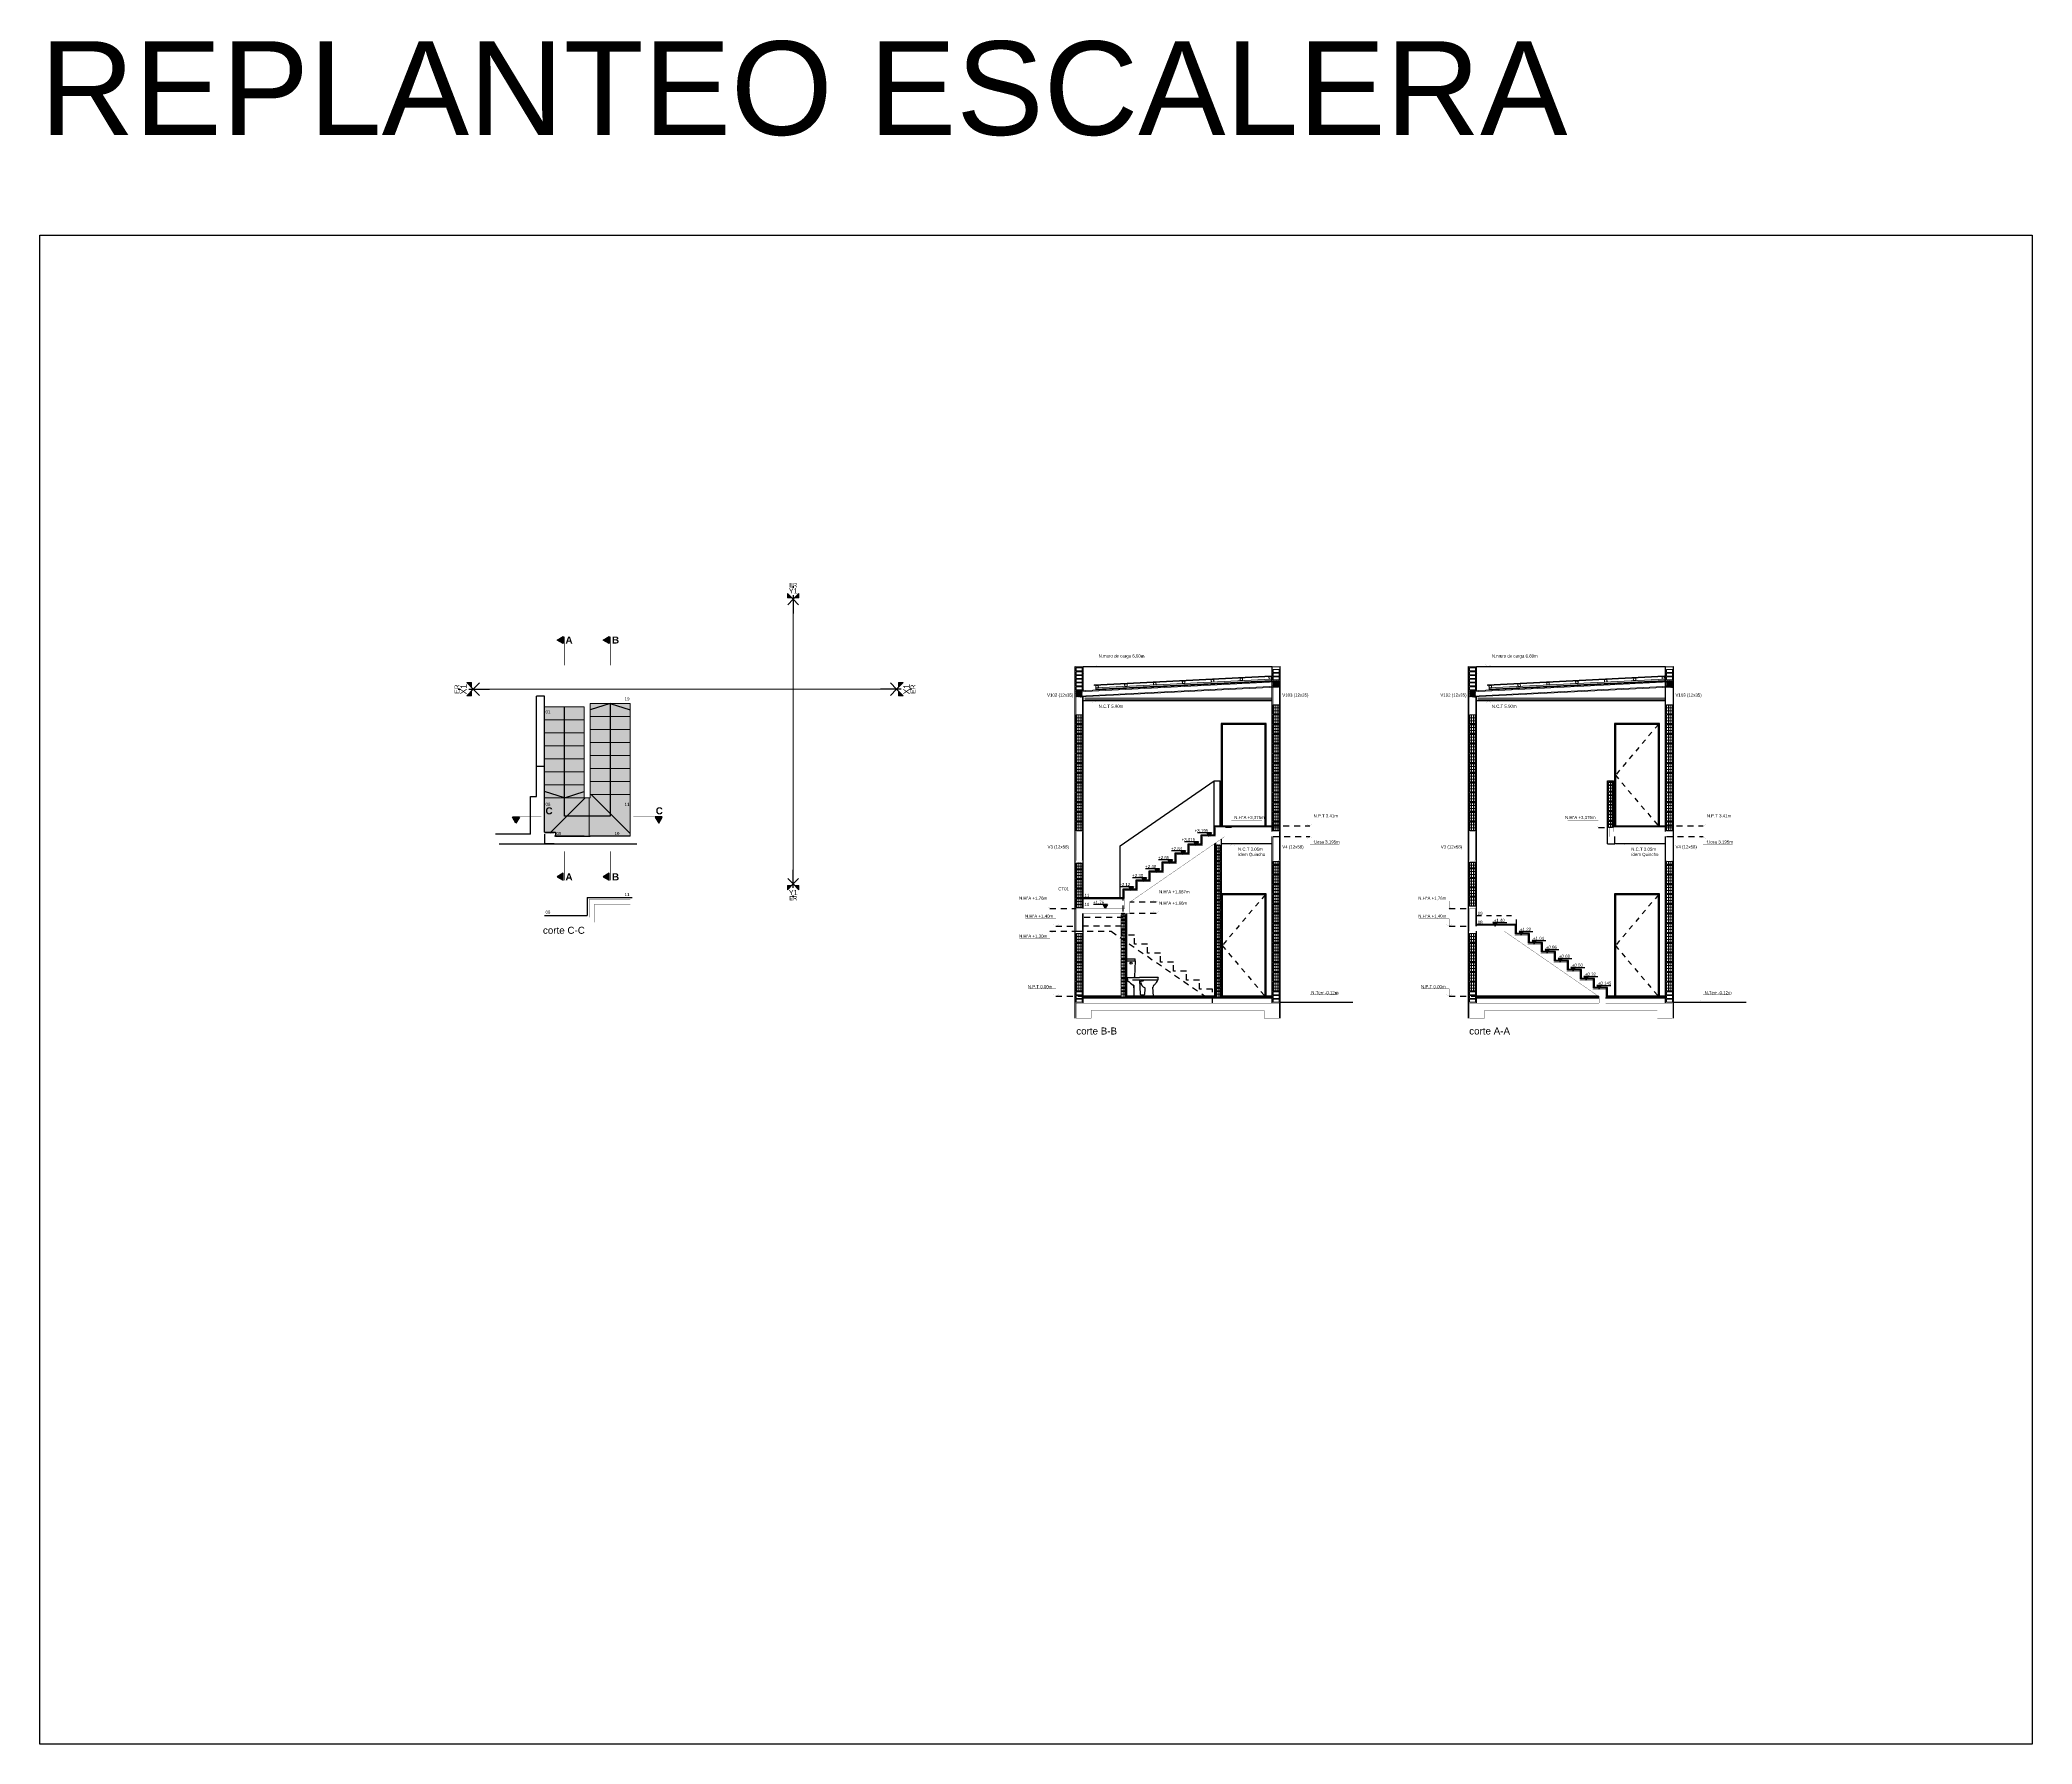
# Model space of a CAD drawing. Header units: millimetres. Extents: x 11902 to 12193, y 9935 to 10135.
# Drawn here: x 11902.22 to 11942.09, y 10011.7 to 10045.81 of the extents above; entities that cross this region are included whole.
import ezdxf
from ezdxf.enums import TextEntityAlignment as Align

# ---------------------------------------------------------------- set-up
doc = ezdxf.new("R2010")
doc.units = ezdxf.units.MM
for name, pattern in [('ACAD_ISO02W100', [15, 12, -3]), ('CENTRO2', [28.575, 19.05, -3.175, 3.175, -3.175]), ('HIDDEN', [0.375, 0.25, -0.125])]:
    doc.linetypes.add(name, pattern=pattern)
for name, color, linetype in [('0-HATCH', 7, 'Continuous'), ('01-MUROS', 7, 'Continuous'), ('02-CARPINTERÍAS', 62, 'Continuous'), ('03-PROYECCIONES', 14, 'Continuous'), ('Estructura metalica', 155, 'Continuous')]:
    doc.layers.add(name, color=color, linetype=linetype)
for name, color, linetype, lineweight in [('001-EJES REPLANTEO', 20, 'Continuous', 18), ('002-MUROS VISTA', 250, 'Continuous', 15), ('06-SOLADOS', 252, 'Continuous', 25), ('Construccion Seca', 146, 'Continuous', 13)]:
    doc.layers.add(name, color=color, linetype=linetype, lineweight=lineweight)
doc.styles.get("Standard").update_dxf_attribs({"font": 'arial.ttf'})
pattern_1 = [(45, (65.019423, 90.80541), (-0.007071067812, 0.007071067812), [])]
pattern_2 = [(45, (72.887161, 90.80541), (-0.007071067812, 0.007071067812), [])]

# ---------------------------------------------------------------- blocks, each defined once
blk = doc.blocks.new('lad 08x18x33')
for p in [(-0.039, -0.06), (-0.001, -0.06)]:
    blk.add_point(p)
at = {"layer": '002-MUROS VISTA', "color": 250, "lineweight": 5, "true_color": 0x454545}
for p, q in [((-0.075, -0.06), (0.035, -0.06)), ((-0.075, -0.12), (0.035, -0.12)), ((-0.039, -0.175), (-0.039, -0.005)), ((-0.001, -0.175), (-0.001, -0.005))]:
    blk.add_line(p, q, dxfattribs=at)
for points in [[(-0.08, -0.18), (0.04, -0.18), (0.04, 0), (-0.08, 0)], [(-0.075, -0.175), (0.035, -0.175), (0.035, -0.005), (-0.075, -0.005)]]:
    blk.add_lwpolyline(points, close=True, dxfattribs=at)
blk = doc.blocks.new('Eje Replanteo')
h = blk.add_hatch(color=256)
h.paths.add_polyline_path([(0.229, 0.793), (0.06, 0.624), (0.229, 0.624)])
h.paths.add_polyline_path([(-0.229, 0.793), (-0.229, 0.624), (-0.06, 0.624)])
for points in [[(0.217, 0.348), (0, 0.564), (-0.229, 0.793), (-0.229, 0.624), (-0.06, 0.624)], [(-0.217, 0.348), (0, 0.564), (0.229, 0.793), (0.229, 0.624), (0.06, 0.624)]]:
    blk.add_lwpolyline(points)
at = {"linetype": 'CENTRO2', "lineweight": 30}
for points in [[(0, 1.094), (0, 1.025)], [(0, 0.725), (0, 0)]]:
    blk.add_lwpolyline(points, dxfattribs=at)
at = {"color": 1}
blk.add_attdef('EJE', text='', height=0.21, dxfattribs=at).set_placement((0, 0.905), align=Align.MIDDLE_CENTER)
at = {"width": 0.85}
blk.add_attdef('ER', text='', height=0.17, dxfattribs=at).set_placement((0, 1.133), align=Align.MIDDLE_CENTER)
blk = doc.blocks.new('lad 08')
for p in [(-0.039, -0.06), (-0.001, -0.06)]:
    blk.add_point(p)
at = {"layer": '002-MUROS VISTA', "color": 250, "lineweight": 5, "true_color": 0x454545}
for p, q in [((-0.055, -0.06), (0.015, -0.06)), ((-0.055, -0.12), (0.015, -0.12)), ((-0.02, -0.175), (-0.02, -0.005))]:
    blk.add_line(p, q, dxfattribs=at)
for points in [[(-0.06, -0.18), (0.02, -0.18), (0.02, 0), (-0.06, 0)], [(-0.055, -0.175), (0.015, -0.175), (0.015, -0.005), (-0.055, -0.005)]]:
    blk.add_lwpolyline(points, close=True, dxfattribs=at)
blk = doc.blocks.new('A$C247D0ED3')
for p, q in [((0, 0.71), (0, 0.748)), ((0, 0.71), (0, 0.376)), ((0, 0.71), (0.01, 0.71)), ((0.001, 0.749), (0.164, 0.749)), ((0.01, 0.71), (0.165, 0.71)), ((0.175, 0.71), (0.16, 0.389)), ((0.165, 0.71), (0.175, 0.71)), ((0.175, 0.71), (0.174, 0.739)), ((0.001, 0.375), (0.053, 0.375)), ((0.015, 0.371), (0.017, 0.333)), ((0.019, 0.375), (0.26, 0.375)), ((0.053, 0.375), (0.116, 0.375)), ((0.116, 0.375), (0.147, 0.375)), ((0.15, 0.378), (0.15, 0.378)), ((0.15, 0.005), (0.155, 0.183)), ((0.632, 0.375), (0.259, 0.375)), ((0.26, 0.32), (0.274, 0.044)), ((0.296, 0.303), (0.332, 0.311)), ((0.366, 0.044), (0.375, 0.145)), ((0.54, 0.005), (0.527, 0.18)), ((0.603, 0.375), (0.632, 0.375))]:
    blk.add_line(p, q)
at = {"linetype": 'Continuous'}
for p, q in [((0.628, 0.325), (0.119, 0.325)), ((0.289, 0.03), (0.351, 0.03)), ((0.155, 0), (0.535, 0))]:
    blk.add_line(p, q, dxfattribs=at)
blk.add_circle((0.09, 0.665), 0.02)
for centre, radius, start, end in [((0.001, 0.748), 0.001, 90, 180), ((0.164, 0.739), 0.01, 1.7993, 90), ((0.001, 0.376), 0.001, 180, 270), ((0.019, 0.371), 0.004, 90, 183.3003), ((0.047, 0.334), 0.03, 183.3003, 227.0437), ((0.547, 0.837), 0.739, 225.2479, 235.8881), ((0.105, 0.184), 0.05, 358.5292, 55.8881), ((0.206, 0.196), 0.0706, 160.3709, 173.5063), ((0.187, 0.199), 0.0508, 174.7663, 229.8364), ((0.147, 0.378), 0.003, 270, 343.437), ((0.162, 0.374), 0.0123, 109.7427, 163.437), ((0.155, 0.005), 0.005, 178.5292, 270), ((0.156, 0.389), 0.004, 289.7427, 357.3974), ((0.289, 0.045), 0.015, 183.0053, 270), ((0.3, 0.284), 0.02, 101.4063, 189.062), ((0.423, 0.303), 0.144, 189.062, 243.5748), ((0.33, 0.318), 0.00739, 289.6786, 90), ((0.351, 0.045), 0.015, 270, 354.6669), ((0.345, 0.148), 0.03, 354.6669, 63.5748), ((0.573, 0.183), 0.046, 131.2869, 184), ((0.535, 0.005), 0.005, 270, 4), ((0.141, 0.676), 0.61, 311.2869, 316.3291), ((0.384, 0.44), 0.27, 316.8518, 327.5968), ((0.459, 0.392), 0.181, 327.5829, 341.6017), ((0.632, 0.368), 0.007, 352.0317, 90), ((0.428, 0.396), 0.213, 343.1846, 352.0317)]:
    blk.add_arc(centre, radius, start, end)

msp = doc.modelspace()

# ---------------------------------------------------------------- hatches: boundary and pattern name
at = {"transparency": 33554687}
h = msp.add_hatch(color=256, dxfattribs=at)
h.dxf.hatch_style = 1
h.paths.add_polyline_path([(11912.5748, 10033.7967), (11912.6963, 10033.8669), (11912.6963, 10033.7265)])
h = msp.add_hatch(color=256, dxfattribs=at)
h.dxf.hatch_style = 1
h.paths.add_polyline_path([(11913.4948, 10033.7967), (11913.6163, 10033.8669), (11913.6163, 10033.7265)])
at = {"true_color": 0x43c931}
h = msp.add_hatch(dxfattribs=at)
h.set_pattern_fill('_USER', color=82, scale=0.01, angle=45, pattern_type=0)
h.set_pattern_definition(pattern_1)
h.paths.add_polyline_path([(11926.8988, 10032.8533), (11927.0188, 10032.8533), (11927.0188, 10032.9833), (11926.8988, 10032.9833)])
h = msp.add_hatch(dxfattribs=at)
h.set_pattern_fill('_USER', color=82, scale=0.01, angle=45, pattern_type=0)
h.set_pattern_definition(pattern_2)
h.paths.add_polyline_path([(11934.7665, 10032.8533), (11934.8865, 10032.8533), (11934.8865, 10032.9833), (11934.7665, 10032.9833)])
at = {"true_color": 0xe0e0e0}
h = msp.add_hatch(color=254, dxfattribs=at)
h.dxf.hatch_style = 1
h.paths.add_polyline_path([(11913.1166, 10032.4594), (11912.3166, 10032.4594), (11912.3166, 10029.9544), (11912.5366, 10029.9544), (11912.5366, 10029.8744), (11914.0327, 10029.8744), (11914.0327, 10032.5294), (11913.2366, 10032.5294), (11913.2366, 10030.6394), (11913.1166, 10030.6394)])
at = {"true_color": 0x43c931}
h = msp.add_hatch(dxfattribs=at)
h.set_pattern_fill('_USER', color=82, scale=0.01, angle=45, pattern_type=0)
h.set_pattern_definition(pattern_1)
h.paths.add_polyline_path([(11922.9588, 10032.6583), (11923.0788, 10032.6583), (11923.0788, 10032.7883), (11922.9588, 10032.7883)])
h = msp.add_hatch(dxfattribs=at)
h.set_pattern_fill('_USER', color=82, scale=0.01, angle=45, pattern_type=0)
h.set_pattern_definition(pattern_2)
h.paths.add_polyline_path([(11930.8265, 10032.6583), (11930.9465, 10032.6583), (11930.9465, 10032.7883), (11930.8265, 10032.7883)])
at = {"transparency": 33554687}
h = msp.add_hatch(color=256, dxfattribs=at)
h.dxf.hatch_style = 1
h.paths.add_polyline_path([(11911.7474, 10030.1327), (11911.6772, 10030.2542), (11911.8176, 10030.2542)])
h = msp.add_hatch(color=256, dxfattribs=at)
h.dxf.hatch_style = 1
h.paths.add_polyline_path([(11914.6057, 10030.1327), (11914.6759, 10030.2542), (11914.5355, 10030.2542)])
h = msp.add_hatch(color=6)
h.dxf.hatch_style = 1
h.paths.add_polyline_path([(11925.3638, 10029.6844), (11925.3208, 10029.7588), (11925.4068, 10029.7588)])
h = msp.add_hatch(color=6)
h.dxf.hatch_style = 1
h.paths.add_polyline_path([(11925.6238, 10029.8639), (11925.5808, 10029.9383), (11925.6668, 10029.9383)])
h = msp.add_hatch(color=6)
h.dxf.hatch_style = 1
h.paths.add_polyline_path([(11924.8438, 10029.3255), (11924.8008, 10029.3999), (11924.8868, 10029.3999)])
h = msp.add_hatch(color=6)
h.dxf.hatch_style = 1
h.paths.add_polyline_path([(11925.1038, 10029.5049), (11925.0608, 10029.5794), (11925.1468, 10029.5794)])
h = msp.add_hatch(color=256, dxfattribs=at)
h.dxf.hatch_style = 1
h.paths.add_polyline_path([(11912.5748, 10029.0599), (11912.6963, 10028.9897), (11912.6963, 10029.1301)])
h = msp.add_hatch(color=256, dxfattribs=at)
h.dxf.hatch_style = 1
h.paths.add_polyline_path([(11913.4948, 10029.0599), (11913.6163, 10028.9897), (11913.6163, 10029.1301)])
h = msp.add_hatch(color=6)
h.dxf.hatch_style = 1
h.paths.add_polyline_path([(11924.0638, 10028.787), (11924.0208, 10028.8615), (11924.1068, 10028.8615)])
h = msp.add_hatch(color=6)
h.dxf.hatch_style = 1
h.paths.add_polyline_path([(11924.3238, 10028.9665), (11924.2808, 10029.0409), (11924.3668, 10029.0409)])
h = msp.add_hatch(color=6)
h.dxf.hatch_style = 1
h.paths.add_polyline_path([(11924.5838, 10029.146), (11924.5408, 10029.2204), (11924.6268, 10029.2204)])
h = msp.add_hatch(color=6)
h.dxf.hatch_style = 1
h.paths.add_polyline_path([(11923.5392, 10028.4303), (11923.4962, 10028.5047), (11923.5822, 10028.5047)])
h = msp.add_hatch(color=6)
h.dxf.hatch_style = 1
h.paths.add_polyline_path([(11931.339, 10028.0692), (11931.382, 10028.1436), (11931.2961, 10028.1436)])
h = msp.add_hatch(color=6)
h.dxf.hatch_style = 1
h.paths.add_polyline_path([(11931.8615, 10027.8897), (11931.9045, 10027.9641), (11931.8186, 10027.9641)])
h = msp.add_hatch(color=6)
h.dxf.hatch_style = 1
h.paths.add_polyline_path([(11932.1215, 10027.7102), (11932.1645, 10027.7847), (11932.0786, 10027.7847)])
h = msp.add_hatch(color=6)
h.dxf.hatch_style = 1
h.paths.add_polyline_path([(11932.3815, 10027.5308), (11932.4245, 10027.6052), (11932.3386, 10027.6052)])
h = msp.add_hatch(color=6)
h.dxf.hatch_style = 1
h.paths.add_polyline_path([(11932.6415, 10027.3513), (11932.6845, 10027.4257), (11932.5986, 10027.4257)])
h = msp.add_hatch(color=6)
h.dxf.hatch_style = 1
h.paths.add_polyline_path([(11932.9015, 10027.1718), (11932.9445, 10027.2462), (11932.8586, 10027.2462)])
h = msp.add_hatch(color=6)
h.dxf.hatch_style = 1
h.paths.add_polyline_path([(11933.1615, 10026.9923), (11933.2045, 10027.0668), (11933.1186, 10027.0668)])
h = msp.add_hatch(color=6)
h.dxf.hatch_style = 1
h.paths.add_polyline_path([(11933.4215, 10026.8129), (11933.4645, 10026.8873), (11933.3786, 10026.8873)])
at = {"layer": 'Construccion Seca'}
h = msp.add_hatch(dxfattribs=at)
h.set_pattern_fill('_USER', color=256, scale=0.005, angle=90, pattern_type=0)
h.set_pattern_definition([(2.9376, (11923.3995593, 10032.8906434), (-0.000256242, 0.00499343), [])])
h.paths.add_polyline_path([(11926.8686, 10032.9724), (11926.8677, 10032.9904), (11923.3534, 10032.8132), (11923.3543, 10032.7952)])
h = msp.add_hatch(dxfattribs=at)
h.set_pattern_fill('_USER', color=256, scale=0.005, angle=90, pattern_type=0)
h.set_pattern_definition([(2.9376, (11931.267297, 10032.8906434), (-0.000256242, 0.00499343), [])])
h.paths.add_polyline_path([(11934.7364, 10032.9724), (11934.7355, 10032.9904), (11931.2211, 10032.8132), (11931.222, 10032.7952)])

# ---------------------------------------------------------------- linework, layer by layer
for p, q in [((11922.9388, 10033.2683), (11923.0988, 10033.2633)), ((11923.0988, 10032.7823), (11923.0988, 10033.2633)), ((11926.8788, 10033.2633), (11927.0388, 10033.2683)), ((11930.8065, 10033.2683), (11930.9665, 10033.2633)), ((11930.9665, 10032.7823), (11930.9665, 10033.2633)), ((11934.7465, 10033.2633), (11934.9065, 10033.2683)), ((11925.7288, 10029.7251), (11925.7288, 10026.6534)), ((11925.7438, 10029.7355), (11925.7438, 10026.6334)), ((11925.8588, 10029.8148), (11925.8588, 10026.6334)), ((11923.9506, 10028.3281), (11923.9506, 10026.6534)), ((11923.9656, 10028.3281), (11923.9656, 10026.6684)), ((11927.0388, 10026.5484), (11928.4967, 10026.5484)), ((11934.9065, 10026.5484), (11936.3645, 10026.5484))]:
    msp.add_line(p, q)
at = {"color": 97, "lineweight": 15, "true_color": 0x2e8c22}
for p, q in [((11913.1166, 10032.4594), (11912.3166, 10032.4594)), ((11913.1166, 10032.4594), (11913.1166, 10030.6394)), ((11913.2366, 10032.5294), (11913.2366, 10030.6394)), ((11913.2366, 10032.5294), (11914.0366, 10032.5294)), ((11914.0366, 10032.5294), (11914.0366, 10029.8744)), ((11913.1166, 10032.1994), (11912.3166, 10032.1994)), ((11913.2366, 10032.2694), (11914.0366, 10032.2694)), ((11913.1166, 10031.9394), (11912.3166, 10031.9394)), ((11913.1166, 10031.6794), (11912.3166, 10031.6794)), ((11913.2366, 10032.0094), (11914.0366, 10032.0094)), ((11913.2366, 10031.7494), (11914.0366, 10031.7494)), ((11913.1166, 10031.4194), (11912.3166, 10031.4194)), ((11913.2366, 10031.4894), (11914.0366, 10031.4894)), ((11913.1166, 10031.1594), (11912.3166, 10031.1594)), ((11913.1166, 10030.8994), (11912.3166, 10030.8994)), ((11913.2366, 10031.2294), (11914.0366, 10031.2294)), ((11913.2366, 10030.9694), (11914.0366, 10030.9694)), ((11913.2366, 10030.6394), (11912.3166, 10030.6394)), ((11912.426, 10029.9344), (11913.131, 10030.6394)), ((11913.2116, 10030.6394), (11913.2116, 10029.8744)), ((11913.2366, 10030.7094), (11914.0366, 10030.7094)), ((11914.0366, 10029.9239), (11913.251, 10030.7094))]:
    msp.add_line(p, q, dxfattribs=at)
at = {"color": 6}
for p, q in [((11925.4068, 10029.7588), (11925.1273, 10029.7588)), ((11925.6668, 10029.9383), (11925.3873, 10029.9383)), ((11924.8868, 10029.3999), (11924.6073, 10029.3999)), ((11925.1468, 10029.5794), (11924.8673, 10029.5794)), ((11924.1068, 10028.8615), (11923.8273, 10028.8615)), ((11924.3668, 10029.0409), (11924.0873, 10029.0409)), ((11924.6268, 10029.2204), (11924.3473, 10029.2204)), ((11913.1766, 10028.6426), (11913.1766, 10028.2836)), ((11913.1766, 10028.6426), (11914.0725, 10028.6426)), ((11923.5822, 10028.5047), (11923.3027, 10028.5047)), ((11912.3166, 10028.2836), (11913.1766, 10028.2836)), ((11931.2961, 10028.1436), (11931.5755, 10028.1436)), ((11931.8186, 10027.9641), (11932.098, 10027.9641)), ((11932.0786, 10027.7847), (11932.358, 10027.7847)), ((11932.3386, 10027.6052), (11932.618, 10027.6052)), ((11932.5986, 10027.4257), (11932.878, 10027.4257)), ((11932.8586, 10027.2462), (11933.138, 10027.2462)), ((11933.1186, 10027.0668), (11933.398, 10027.0668)), ((11933.3786, 10026.8873), (11933.658, 10026.8873))]:
    msp.add_line(p, q, dxfattribs=at)
for points in [[(11912.5748, 10033.7967), (11912.6963, 10033.8669), (11912.6963, 10033.7265)], [(11913.4948, 10033.7967), (11913.6163, 10033.8669), (11913.6163, 10033.7265)], [(11911.7474, 10030.1327), (11911.6772, 10030.2542), (11911.8176, 10030.2542)], [(11914.6057, 10030.1327), (11914.6759, 10030.2542), (11914.5355, 10030.2542)], [(11912.5748, 10029.0599), (11912.6963, 10028.9897), (11912.6963, 10029.1301)], [(11913.4948, 10029.0599), (11913.6163, 10028.9897), (11913.6163, 10029.1301)]]:
    msp.add_lwpolyline(points, close=True)
at = {"const_width": 0.01}
for points in [[(11912.7166, 10033.8669), (11912.7166, 10033.2902)], [(11913.6366, 10033.8669), (11913.6366, 10033.2902)], [(11911.6772, 10030.2744), (11912.254, 10030.2744)], [(11914.6759, 10030.2744), (11914.0991, 10030.2744)], [(11912.7166, 10028.9897), (11912.7166, 10029.5665)], [(11913.6366, 10028.9897), (11913.6366, 10029.5665)]]:
    msp.add_lwpolyline(points, dxfattribs=at)
at = {"lineweight": 9}
for points in [[(11922.9588, 10033.1783), (11923.0788, 10033.1783), (11923.0788, 10033.2383), (11922.9588, 10033.2383)], [(11922.9588, 10033.1033), (11923.0788, 10033.1033), (11923.0788, 10033.1633), (11922.9588, 10033.1633)], [(11922.9588, 10033.0283), (11923.0788, 10033.0283), (11923.0788, 10033.0883), (11922.9588, 10033.0883)], [(11922.9588, 10032.9533), (11923.0788, 10032.9533), (11923.0788, 10033.0133), (11922.9588, 10033.0133)], [(11922.9588, 10032.8783), (11923.0788, 10032.8783), (11923.0788, 10032.9383), (11922.9588, 10032.9383)], [(11922.9588, 10032.8033), (11923.0788, 10032.8033), (11923.0788, 10032.8633), (11922.9588, 10032.8633)], [(11926.8988, 10033.1483), (11927.0188, 10033.1483), (11927.0188, 10033.2083), (11926.8988, 10033.2083)], [(11926.8988, 10033.0733), (11927.0188, 10033.0733), (11927.0188, 10033.1333), (11926.8988, 10033.1333)], [(11926.8988, 10032.9983), (11927.0188, 10032.9983), (11927.0188, 10033.0583), (11926.8988, 10033.0583)], [(11930.8265, 10033.1783), (11930.9465, 10033.1783), (11930.9465, 10033.2383), (11930.8265, 10033.2383)], [(11930.8265, 10033.1033), (11930.9465, 10033.1033), (11930.9465, 10033.1633), (11930.8265, 10033.1633)], [(11930.8265, 10033.0283), (11930.9465, 10033.0283), (11930.9465, 10033.0883), (11930.8265, 10033.0883)], [(11930.8265, 10032.9533), (11930.9465, 10032.9533), (11930.9465, 10033.0133), (11930.8265, 10033.0133)], [(11930.8265, 10032.8783), (11930.9465, 10032.8783), (11930.9465, 10032.9383), (11930.8265, 10032.9383)], [(11930.8265, 10032.8033), (11930.9465, 10032.8033), (11930.9465, 10032.8633), (11930.8265, 10032.8633)], [(11934.7665, 10033.1483), (11934.8865, 10033.1483), (11934.8865, 10033.2083), (11934.7665, 10033.2083)], [(11934.7665, 10033.0733), (11934.8865, 10033.0733), (11934.8865, 10033.1333), (11934.7665, 10033.1333)], [(11934.7665, 10032.9983), (11934.8865, 10032.9983), (11934.8865, 10033.0583), (11934.7665, 10033.0583)], [(11922.9588, 10026.6984), (11923.0788, 10026.6984), (11923.0788, 10026.7584), (11922.9588, 10026.7584)], [(11922.9588, 10026.6234), (11923.0788, 10026.6234), (11923.0788, 10026.6834), (11922.9588, 10026.6834)], [(11922.9588, 10026.5484), (11923.0788, 10026.5484), (11923.0788, 10026.6084), (11922.9588, 10026.6084)], [(11926.8988, 10026.6984), (11927.0188, 10026.6984), (11927.0188, 10026.7584), (11926.8988, 10026.7584)], [(11926.8988, 10026.6234), (11927.0188, 10026.6234), (11927.0188, 10026.6834), (11926.8988, 10026.6834)], [(11926.8988, 10026.5484), (11927.0188, 10026.5484), (11927.0188, 10026.6084), (11926.8988, 10026.6084)], [(11930.8265, 10026.6984), (11930.9465, 10026.6984), (11930.9465, 10026.7584), (11930.8265, 10026.7584)], [(11930.8265, 10026.6234), (11930.9465, 10026.6234), (11930.9465, 10026.6834), (11930.8265, 10026.6834)], [(11930.8265, 10026.5484), (11930.9465, 10026.5484), (11930.9465, 10026.6084), (11930.8265, 10026.6084)], [(11934.7665, 10026.6984), (11934.8865, 10026.6984), (11934.8865, 10026.7584), (11934.7665, 10026.7584)], [(11934.7665, 10026.6234), (11934.8865, 10026.6234), (11934.8865, 10026.6834), (11934.7665, 10026.6834)], [(11934.7665, 10026.5484), (11934.8865, 10026.5484), (11934.8865, 10026.6084), (11934.7665, 10026.6084)]]:
    msp.add_lwpolyline(points, close=True, dxfattribs=at)
at = {"color": 97, "true_color": 0x2e8c22, "const_width": 0.005}
for points in [[(11926.8988, 10032.8533), (11927.0188, 10032.8533), (11927.0188, 10032.9833), (11926.8988, 10032.9833)], [(11926.8988, 10032.8533), (11927.0188, 10032.8533), (11927.0188, 10032.4933), (11926.8988, 10032.4933)], [(11934.7665, 10032.8533), (11934.8865, 10032.8533), (11934.8865, 10032.9833), (11934.7665, 10032.9833)], [(11934.7665, 10032.8533), (11934.8865, 10032.8533), (11934.8865, 10032.4933), (11934.7665, 10032.4933)], [(11922.9588, 10032.6583), (11923.0788, 10032.6583), (11923.0788, 10032.7883), (11922.9588, 10032.7883)], [(11922.9588, 10032.6583), (11923.0788, 10032.6583), (11923.0788, 10032.2983), (11922.9588, 10032.2983)], [(11930.8265, 10032.6583), (11930.9465, 10032.6583), (11930.9465, 10032.7883), (11930.8265, 10032.7883)], [(11930.8265, 10032.6583), (11930.9465, 10032.6583), (11930.9465, 10032.2983), (11930.8265, 10032.2983)], [(11912.3166, 10029.9344), (11912.3166, 10029.7344), (11912.5166, 10029.7344), (11912.5166, 10029.9344)], [(11922.9588, 10029.9633), (11922.9588, 10029.3958), (11922.9713, 10029.3833), (11923.0663, 10029.3833), (11923.0788, 10029.3958), (11923.0788, 10029.9633)], [(11930.8265, 10029.9633), (11930.8265, 10029.3958), (11930.839, 10029.3833), (11930.934, 10029.3833), (11930.9465, 10029.3958), (11930.9465, 10029.9633)]]:
    msp.add_lwpolyline(points, close=True, dxfattribs=at)
for points in [[(11923.0988, 10028.6426), (11923.8988, 10028.6426), (11923.8988, 10028.822), (11924.1588, 10028.822), (11924.1588, 10029.0015), (11924.4188, 10029.0015), (11924.4188, 10029.181), (11924.6788, 10029.181), (11924.6788, 10029.3605), (11924.9388, 10029.3605), (11924.9388, 10029.5399), (11925.1988, 10029.5399), (11925.1988, 10029.7194), (11925.4588, 10029.7194), (11925.4588, 10029.8989), (11925.7188, 10029.8989), (11925.7188, 10030.0783), (11926.8788, 10030.0783)], [(11923.0988, 10028.6276), (11923.9138, 10028.6276), (11923.9138, 10028.807), (11924.1738, 10028.807), (11924.1738, 10028.9865), (11924.4338, 10028.9865), (11924.4338, 10029.166), (11924.6938, 10029.166), (11924.6938, 10029.3455), (11924.9538, 10029.3455), (11924.9538, 10029.5249), (11925.2138, 10029.5249), (11925.2138, 10029.7044), (11925.4738, 10029.7044), (11925.4738, 10029.8839), (11925.7338, 10029.8839), (11925.7338, 10030.0633), (11926.8788, 10030.0633)], [(11933.7065, 10030.0783), (11934.7465, 10030.0783)], [(11933.7065, 10030.0633), (11934.7465, 10030.0633)], [(11934.7465, 10026.6684), (11933.5865, 10026.6684), (11933.5865, 10026.8479), (11933.3265, 10026.8479), (11933.3265, 10027.0273), (11933.0665, 10027.0273), (11933.0665, 10027.2068), (11932.8065, 10027.2068), (11932.8065, 10027.3863), (11932.5465, 10027.3863), (11932.5465, 10027.5658), (11932.2865, 10027.5658), (11932.2865, 10027.7452), (11932.0265, 10027.7452), (11932.0265, 10027.9247), (11931.7665, 10027.9247), (11931.7665, 10028.1042), (11930.9665, 10028.1042)], [(11934.7465, 10026.6534), (11933.5715, 10026.6534), (11933.5715, 10026.8329), (11933.3115, 10026.8329), (11933.3115, 10027.0123), (11933.0515, 10027.0123), (11933.0515, 10027.1918), (11932.7915, 10027.1918), (11932.7915, 10027.3713), (11932.5315, 10027.3713), (11932.5315, 10027.5508), (11932.2715, 10027.5508), (11932.2715, 10027.7302), (11932.0115, 10027.7302), (11932.0115, 10027.9097), (11931.7515, 10027.9097), (11931.7515, 10028.0892), (11930.9665, 10028.0892)]]:
    msp.add_lwpolyline(points)
for points in [[(11922.9588, 10027.9692), (11922.9588, 10027.9692), (11922.9588, 10027.9692), (11922.9588, 10028.4281), (11923.9338, 10028.4281), (11923.9338, 10028.787), (11924.1938, 10028.787), (11924.1938, 10028.9665), (11924.4538, 10028.9665), (11924.4538, 10029.146), (11924.7138, 10029.146), (11924.7138, 10029.3255), (11924.9738, 10029.3255), (11924.9738, 10029.5049), (11925.2338, 10029.5049), (11925.2338, 10029.6844), (11925.4938, 10029.6844), (11925.4938, 10029.8639), (11925.7538, 10029.8639), (11925.7538, 10030.0433), (11925.8488, 10030.0433), (11925.8488, 10029.9633), (11927.0188, 10029.9633), (11927.0188, 10029.3958), (11927.0063, 10029.3833), (11926.9113, 10029.3833), (11926.8988, 10029.3958), (11926.8988, 10029.8633), (11925.929, 10029.8633), (11924.0338, 10028.5551), (11924.0338, 10028.3281), (11923.0788, 10028.3281), (11923.0788, 10027.9692), (11922.9588, 10027.9692), (11922.9588, 10027.9692)], [(11933.6215, 10030.0433), (11933.6215, 10029.8633)], [(11933.6215, 10029.8633), (11933.6215, 10029.8633), (11934.7665, 10029.8633), (11934.7665, 10029.3958), (11934.779, 10029.3833), (11934.874, 10029.3833), (11934.8865, 10029.3958), (11934.8865, 10029.9633), (11933.7165, 10029.9633), (11933.7165, 10030.0433), (11933.6215, 10030.0433), (11933.6215, 10030.0433)], [(11913.2116, 10028.2486), (11913.2116, 10028.6076), (11914.0366, 10028.6076)], [(11913.3116, 10028.1486), (11913.3116, 10028.5076), (11914.0366, 10028.5076)], [(11913.2116, 10028.2486), (11912.3166, 10028.2486)], [(11913.3116, 10028.1486), (11912.3166, 10028.1486)], [(11930.9465, 10028.0692), (11930.9465, 10028.4281), (11930.8265, 10028.4281), (11930.8265, 10028.0692)], [(11930.8265, 10028.0692), (11930.8265, 10027.9692)], [(11933.5515, 10026.5334), (11933.5515, 10026.8129), (11933.2915, 10026.8129), (11933.2915, 10026.9923), (11933.0315, 10026.9923), (11933.0315, 10027.1718), (11932.7715, 10027.1718), (11932.7715, 10027.3513), (11932.5115, 10027.3513), (11932.5115, 10027.5308), (11932.2515, 10027.5308), (11932.2515, 10027.7102), (11931.9915, 10027.7102), (11931.9915, 10027.8897), (11931.7315, 10027.8897), (11931.7315, 10028.0692), (11930.9465, 10028.0692)], [(11930.8265, 10027.9692), (11931.5261, 10027.9692), (11933.4215, 10026.6608), (11933.4215, 10026.5334)], [(11922.9588, 10026.5334), (11922.9588, 10026.2334), (11923.2588, 10026.2334), (11923.2588, 10026.3834), (11926.7188, 10026.3834), (11926.7188, 10026.2334), (11927.0188, 10026.2334), (11927.0188, 10026.5334)], [(11927.0188, 10026.5334), (11922.9588, 10026.5334)], [(11930.8265, 10026.5334), (11930.8265, 10026.2334), (11931.1265, 10026.2334), (11931.1265, 10026.3834), (11934.5865, 10026.3834), (11934.5865, 10026.2334), (11934.8865, 10026.2334), (11934.8865, 10026.5334), (11933.5515, 10026.5334)], [(11933.4215, 10026.5334), (11930.8265, 10026.5334)]]:
    msp.add_lwpolyline(points, dxfattribs=at)
at = {"color": 6}
for points in [[(11925.3638, 10029.6844), (11925.3208, 10029.7588), (11925.4068, 10029.7588)], [(11925.6238, 10029.8639), (11925.5808, 10029.9383), (11925.6668, 10029.9383)], [(11924.8438, 10029.3255), (11924.8008, 10029.3999), (11924.8868, 10029.3999)], [(11925.1038, 10029.5049), (11925.0608, 10029.5794), (11925.1468, 10029.5794)], [(11924.0638, 10028.787), (11924.0208, 10028.8615), (11924.1068, 10028.8615)], [(11924.3238, 10028.9665), (11924.2808, 10029.0409), (11924.3668, 10029.0409)], [(11924.5838, 10029.146), (11924.5408, 10029.2204), (11924.6268, 10029.2204)], [(11923.5392, 10028.4303), (11923.4962, 10028.5047), (11923.5822, 10028.5047)], [(11931.339, 10028.0692), (11931.382, 10028.1436), (11931.2961, 10028.1436)], [(11931.8615, 10027.8897), (11931.9045, 10027.9641), (11931.8186, 10027.9641)], [(11932.1215, 10027.7102), (11932.1645, 10027.7847), (11932.0786, 10027.7847)], [(11932.3815, 10027.5308), (11932.4245, 10027.6052), (11932.3386, 10027.6052)], [(11932.6415, 10027.3513), (11932.6845, 10027.4257), (11932.5986, 10027.4257)], [(11932.9015, 10027.1718), (11932.9445, 10027.2462), (11932.8586, 10027.2462)], [(11933.1615, 10026.9923), (11933.2045, 10027.0668), (11933.1186, 10027.0668)], [(11933.4215, 10026.8129), (11933.4645, 10026.8873), (11933.3786, 10026.8873)]]:
    msp.add_lwpolyline(points, close=True, dxfattribs=at)
for p in [(11933.6274, 10030.1106), (11933.6657, 10030.1106), (11925.7796, 10029.6934), (11925.8179, 10029.6934), (11922.9996, 10029.3331), (11923.0379, 10029.3331), (11923.8764, 10028.3284), (11923.9147, 10028.3284)]:
    msp.add_point(p)
at = {"layer": '0-HATCH'}
msp.add_line((11912.3166, 10031.2644), (11912.1566, 10031.2644), dxfattribs=at)
at = {"layer": '001-EJES REPLANTEO'}
for p, q in [((11917.2966, 10034.6123), (11917.2966, 10028.9166)), ((11919.0418, 10032.8144), (11911.2195, 10032.8144))]:
    msp.add_line(p, q, dxfattribs=at)
at = {"layer": '002-MUROS VISTA', "color": 250, "lineweight": 5, "true_color": 0x454545}
for p, q in [((11933.6115, 10030.1106), (11933.6815, 10030.1106)), ((11933.6465, 10030.0506), (11933.6465, 10030.1656)), ((11925.7638, 10029.6934), (11925.8338, 10029.6934)), ((11925.7988, 10029.5784), (11925.7988, 10029.6884)), ((11933.6115, 10030.0506), (11933.6815, 10030.0506)), ((11923.0738, 10029.3331), (11922.9638, 10029.3331)), ((11923.0738, 10029.2731), (11922.9638, 10029.2731)), ((11922.9996, 10029.2181), (11922.9996, 10029.3281)), ((11923.0379, 10029.2181), (11923.0379, 10029.3281)), ((11925.7638, 10029.6334), (11925.8338, 10029.6334)), ((11926.9396, 10029.3134), (11926.9396, 10029.3634)), ((11926.9779, 10029.3134), (11926.9779, 10029.3634)), ((11930.9415, 10029.2942), (11930.8315, 10029.2942)), ((11930.8674, 10029.2392), (11930.8674, 10029.3492)), ((11930.9057, 10029.2392), (11930.9057, 10029.3492)), ((11934.8074, 10029.3134), (11934.8074, 10029.3634)), ((11934.8457, 10029.3134), (11934.8457, 10029.3634)), ((11923.9306, 10028.3284), (11923.8606, 10028.3284)), ((11923.9306, 10028.2684), (11923.8606, 10028.2684)), ((11923.8956, 10028.2134), (11923.8956, 10028.2934))]:
    msp.add_line(p, q, dxfattribs=at)
for points in [[(11933.6065, 10030.0456), (11933.6865, 10030.0456), (11933.6865, 10030.1706), (11933.6065, 10030.1706)], [(11933.6115, 10030.0506), (11933.6815, 10030.0506), (11933.6815, 10030.1656), (11933.6115, 10030.1656)], [(11925.7588, 10029.5734), (11925.8388, 10029.5734), (11925.8388, 10029.6934), (11925.7588, 10029.6934)], [(11925.7638, 10029.5784), (11925.8338, 10029.5784), (11925.8338, 10029.6884), (11925.7638, 10029.6884)], [(11923.0788, 10029.2131), (11922.9588, 10029.2131), (11922.9588, 10029.3331), (11923.0788, 10029.3331)], [(11923.0738, 10029.2181), (11922.9638, 10029.2181), (11922.9638, 10029.3281), (11923.0738, 10029.3281)], [(11926.8988, 10029.3084), (11927.0188, 10029.3084), (11927.0188, 10029.3684), (11926.8988, 10029.3684)], [(11926.9038, 10029.3134), (11927.0138, 10029.3134), (11927.0138, 10029.3634), (11926.9038, 10029.3634)], [(11930.9465, 10029.2342), (11930.8265, 10029.2342), (11930.8265, 10029.3542), (11930.9465, 10029.3542)], [(11930.9415, 10029.2392), (11930.8315, 10029.2392), (11930.8315, 10029.3492), (11930.9415, 10029.3492)], [(11934.7665, 10029.3084), (11934.8865, 10029.3084), (11934.8865, 10029.3684), (11934.7665, 10029.3684)], [(11934.7715, 10029.3134), (11934.8815, 10029.3134), (11934.8815, 10029.3634), (11934.7715, 10029.3634)], [(11923.9356, 10028.2084), (11923.8556, 10028.2084), (11923.8556, 10028.2984), (11923.9356, 10028.2984)], [(11923.9306, 10028.2134), (11923.8606, 10028.2134), (11923.8606, 10028.2934), (11923.9306, 10028.2934)]]:
    msp.add_lwpolyline(points, close=True, dxfattribs=at)
at = {"layer": '01-MUROS'}
for p, q in [((11922.9388, 10026.2334), (11922.9388, 10033.2683)), ((11926.8788, 10033.2633), (11923.0988, 10033.2633)), ((11926.8788, 10029.9633), (11926.8788, 10033.2633)), ((11927.0388, 10026.2334), (11927.0388, 10033.2683)), ((11930.8065, 10026.2334), (11930.8065, 10033.2683)), ((11934.7465, 10033.2633), (11930.9665, 10033.2633)), ((11934.7465, 10029.9633), (11934.7465, 10033.2633)), ((11934.9065, 10026.2334), (11934.9065, 10033.2683)), ((11912.1566, 10030.6644), (11912.1566, 10032.6744)), ((11912.3166, 10029.9544), (11912.3166, 10032.6744)), ((11923.0988, 10028.4281), (11923.0988, 10032.6622)), ((11930.9665, 10028.0692), (11930.9665, 10032.6622)), ((11912.0366, 10030.6644), (11912.1566, 10030.6644)), ((11912.0366, 10029.9144), (11911.3362, 10029.9144)), ((11914.1666, 10029.7144), (11911.4127, 10029.7144)), ((11912.3166, 10029.9544), (11912.5366, 10029.9544)), ((11912.3166, 10029.9144), (11912.3166, 10029.7144)), ((11913.1166, 10029.8744), (11912.5166, 10029.8744)), ((11912.5366, 10029.9544), (11912.5366, 10029.8744)), ((11912.5366, 10029.8744), (11913.1116, 10029.8744)), ((11914.0366, 10029.8744), (11913.2366, 10029.8744)), ((11926.8788, 10026.5334), (11926.8788, 10029.8633)), ((11934.7465, 10026.5334), (11934.7465, 10029.8633)), ((11923.0988, 10026.5334), (11923.0988, 10028.3281)), ((11930.9665, 10026.5334), (11930.9665, 10027.9692)), ((11923.8556, 10026.6684), (11923.0988, 10026.6684)), ((11923.8556, 10026.6604), (11923.0988, 10026.6604)), ((11923.8556, 10026.6534), (11923.0988, 10026.6534)), ((11926.8788, 10026.6334), (11923.0988, 10026.6334)), ((11925.7288, 10026.6604), (11923.9506, 10026.6604)), ((11925.7288, 10026.6534), (11923.9506, 10026.6534)), ((11925.7288, 10026.6684), (11923.9656, 10026.6684)), ((11926.8788, 10026.6334), (11925.6838, 10026.6334)), ((11926.8788, 10026.6684), (11925.8588, 10026.6684)), ((11926.8788, 10026.6604), (11925.8588, 10026.6604)), ((11926.8788, 10026.6534), (11925.8588, 10026.6534)), ((11933.4105, 10026.6684), (11930.9665, 10026.6684)), ((11933.4215, 10026.6604), (11930.9665, 10026.6604)), ((11933.4215, 10026.6534), (11930.9665, 10026.6534)), ((11933.4215, 10026.6334), (11930.9665, 10026.6334)), ((11934.7465, 10026.6334), (11933.5515, 10026.6334))]:
    msp.add_line(p, q, dxfattribs=at)
at = {"layer": '01-MUROS', "color": 1}
for p, q in [((11923.1788, 10032.5878), (11923.1788, 10032.6017)), ((11931.0465, 10032.5878), (11931.0465, 10032.6017))]:
    msp.add_line(p, q, dxfattribs=at)
at = {"layer": '01-MUROS'}
for points in [[(11912.3166, 10032.6744), (11912.1566, 10032.6744)], [(11912.0366, 10029.9144), (11912.0366, 10030.6644)]]:
    msp.add_lwpolyline(points, dxfattribs=at)
at = {"layer": '02-CARPINTERÍAS'}
for p, q in [((11923.8356, 10029.6785), (11925.7188, 10030.9784)), ((11925.7188, 10030.9784), (11925.8388, 10030.9784)), ((11925.7188, 10030.0783), (11925.7188, 10030.9784)), ((11925.8388, 10030.0783), (11925.8388, 10030.9784)), ((11933.5865, 10030.9784), (11933.7065, 10030.9784)), ((11933.5865, 10029.7184), (11933.5865, 10030.9784)), ((11933.7065, 10030.0433), (11933.7065, 10030.9784)), ((11923.8356, 10028.6426), (11923.8356, 10029.6785)), ((11933.5865, 10029.7184), (11933.7365, 10029.7184)), ((11933.7365, 10029.7184), (11933.7365, 10029.8633))]:
    msp.add_line(p, q, dxfattribs=at)
msp.add_lwpolyline([(11902.2223, 10041.9003), (11942.0858, 10041.9003), (11942.0858, 10011.7043), (11902.2223, 10011.7043)], close=True, dxfattribs=at)
for points in [[(11926.7588, 10030.0783), (11926.7588, 10032.1283), (11925.8588, 10032.1283), (11925.8588, 10030.0783)], [(11926.7388, 10030.0783), (11926.7388, 10032.1083), (11925.8788, 10032.1083), (11925.8788, 10030.0783)], [(11934.6265, 10030.0783), (11934.6265, 10032.1283), (11933.7265, 10032.1283), (11933.7265, 10030.0783)], [(11934.6065, 10030.0783), (11934.6065, 10032.1083), (11933.7465, 10032.1083), (11933.7465, 10030.0783)], [(11926.7588, 10026.6684), (11926.7588, 10028.7184), (11925.8588, 10028.7184), (11925.8588, 10026.6684)], [(11926.7388, 10026.6684), (11926.7388, 10028.6984), (11925.8788, 10028.6984), (11925.8788, 10026.6684)], [(11934.6265, 10026.6684), (11934.6265, 10028.7184), (11933.7265, 10028.7184), (11933.7265, 10026.6684)], [(11934.6065, 10026.6684), (11934.6065, 10028.6984), (11933.7465, 10028.6984), (11933.7465, 10026.6684)]]:
    msp.add_lwpolyline(points, dxfattribs=at)
at = {"layer": '03-PROYECCIONES', "linetype": 'ACAD_ISO02W100', "ltscale": 0.01}
for p, q in [((11926.8788, 10030.0784), (11927.6343, 10030.0784)), ((11934.7465, 10030.0784), (11935.502, 10030.0784)), ((11926.0634, 10030.0433), (11925.8488, 10030.0433)), ((11926.8988, 10029.8633), (11927.6343, 10029.8633)), ((11933.4069, 10030.0433), (11933.6215, 10030.0433)), ((11934.7665, 10029.8633), (11935.502, 10029.8633)), ((11923.8988, 10027.9247), (11923.8988, 10028.6912)), ((11924.5592, 10028.5551), (11924.0338, 10028.5551)), ((11922.4334, 10028.4281), (11922.9588, 10028.4281)), ((11922.5534, 10028.0692), (11922.9588, 10028.0692)), ((11923.8988, 10028.2486), (11923.0988, 10028.2486)), ((11924.5592, 10028.3281), (11924.0338, 10028.3281)), ((11930.4211, 10028.4281), (11930.8265, 10028.4281)), ((11930.4211, 10028.0692), (11930.8265, 10028.0692)), ((11922.4334, 10027.9692), (11922.9588, 10027.9692)), ((11922.5534, 10026.6684), (11923.0788, 10026.6684)), ((11930.4211, 10026.6684), (11930.9465, 10026.6684))]:
    msp.add_line(p, q, dxfattribs=at)
at = {"layer": '03-PROYECCIONES', "linetype": 'ACAD_ISO02W100', "ltscale": 0.005}
for p in [(11930.9665, 10028.2836), (11931.7665, 10028.1042)]:
    msp.add_line(p, (11931.7665, 10028.2836), dxfattribs=at)
at = {"layer": '03-PROYECCIONES', "const_width": 0.001}
for points in [[(11923.335, 10033.2683), (11923.2804, 10033.3057)], [(11923.335, 10033.2683), (11923.335, 10033.4183), (11924.3093, 10033.4183)], [(11923.335, 10033.2683), (11923.3895, 10033.3057)], [(11931.2027, 10033.2683), (11931.1482, 10033.3057)], [(11931.2027, 10033.2683), (11931.2027, 10033.4183), (11932.177, 10033.4183)], [(11931.2027, 10033.2683), (11931.2573, 10033.3057)], [(11923.335, 10032.5783), (11923.2804, 10032.5409)], [(11923.335, 10032.5783), (11923.3895, 10032.5409)], [(11923.335, 10032.5783), (11923.335, 10032.4283), (11923.8908, 10032.4283)], [(11931.2027, 10032.5783), (11931.1482, 10032.5409)], [(11931.2027, 10032.5783), (11931.2573, 10032.5409)], [(11931.2027, 10032.5783), (11931.2027, 10032.4283), (11931.7586, 10032.4283)], [(11926.0634, 10030.0433), (11926.0088, 10030.0807)], [(11926.0634, 10030.0433), (11926.0634, 10030.1933), (11926.6751, 10030.1933)], [(11926.0634, 10030.0433), (11926.1179, 10030.0807)], [(11927.6343, 10030.0784), (11927.5797, 10030.1158)], [(11927.6343, 10030.0784), (11927.6343, 10030.2284), (11928.1901, 10030.2284)], [(11927.6343, 10030.0784), (11927.6888, 10030.1158)], [(11933.4069, 10030.0433), (11933.4069, 10030.1933), (11932.7952, 10030.1933)], [(11933.4069, 10030.0433), (11933.3524, 10030.0807)], [(11933.4069, 10030.0433), (11933.4615, 10030.0807)], [(11935.502, 10030.0784), (11935.4475, 10030.1158)], [(11935.502, 10030.0784), (11935.502, 10030.2284), (11936.0579, 10030.2284)], [(11935.502, 10030.0784), (11935.5565, 10030.1158)], [(11926.0894, 10029.7184), (11926.0348, 10029.681)], [(11926.0894, 10029.7184), (11926.1439, 10029.681)], [(11926.0894, 10029.7184), (11926.0894, 10029.5684), (11926.6798, 10029.5684)], [(11927.6343, 10029.8633), (11927.5797, 10029.826)], [(11927.6343, 10029.8633), (11927.6888, 10029.826)], [(11927.6343, 10029.8633), (11927.6343, 10029.7133), (11928.2247, 10029.7133)], [(11933.9571, 10029.7184), (11933.9026, 10029.681)], [(11933.9571, 10029.7184), (11934.0116, 10029.681)], [(11933.9571, 10029.7184), (11933.9571, 10029.5684), (11934.5475, 10029.5684)], [(11935.502, 10029.8633), (11935.4475, 10029.826)], [(11935.502, 10029.8633), (11935.5565, 10029.826)], [(11935.502, 10029.8633), (11935.502, 10029.7133), (11936.0925, 10029.7133)], [(11922.4334, 10028.4281), (11922.4334, 10028.5781), (11921.8216, 10028.5781)], [(11922.4334, 10028.4281), (11922.3789, 10028.4655)], [(11922.4334, 10028.4281), (11922.4879, 10028.4655)], [(11924.5592, 10028.5551), (11924.5046, 10028.5924)], [(11924.5592, 10028.5551), (11924.5592, 10028.7051), (11925.1709, 10028.7051)], [(11924.5592, 10028.5551), (11924.6137, 10028.5924)], [(11924.5592, 10028.3281), (11924.5592, 10028.4781), (11925.1709, 10028.4781)], [(11930.4211, 10028.4281), (11930.4211, 10028.5781), (11929.8094, 10028.5781)], [(11930.4211, 10028.4281), (11930.3666, 10028.4655)], [(11930.4211, 10028.4281), (11930.4757, 10028.4655)], [(11922.5534, 10028.0692), (11922.5534, 10028.2192), (11921.9416, 10028.2192)], [(11922.5534, 10028.0692), (11922.4989, 10028.1065)], [(11922.5534, 10028.0692), (11922.6079, 10028.1065)], [(11924.5592, 10028.3281), (11924.5046, 10028.3655)], [(11924.5592, 10028.3281), (11924.6137, 10028.3655)], [(11930.4211, 10028.0692), (11930.4211, 10028.2192), (11929.8094, 10028.2192)], [(11930.4211, 10028.0692), (11930.3666, 10028.1065)], [(11930.4211, 10028.0692), (11930.4757, 10028.1065)], [(11922.4334, 10027.9692), (11922.4334, 10027.8192), (11921.8216, 10027.8192)], [(11922.4334, 10027.9692), (11922.3789, 10027.9318)], [(11922.4334, 10027.9692), (11922.4879, 10027.9318)], [(11922.5534, 10026.6684), (11922.5534, 10026.8184), (11921.9976, 10026.8184)], [(11922.5534, 10026.6684), (11922.4989, 10026.7058)], [(11922.5534, 10026.6684), (11922.6079, 10026.7058)], [(11927.6343, 10026.5484), (11927.5797, 10026.5858)], [(11927.6343, 10026.5484), (11927.6343, 10026.6984), (11928.1901, 10026.6984)], [(11927.6343, 10026.5484), (11927.6888, 10026.5858)], [(11930.4211, 10026.6684), (11930.4211, 10026.8184), (11929.8653, 10026.8184)], [(11930.4211, 10026.6684), (11930.3666, 10026.7058)], [(11930.4211, 10026.6684), (11930.4757, 10026.7058)], [(11935.502, 10026.5484), (11935.4475, 10026.5858)], [(11935.502, 10026.5484), (11935.502, 10026.6984), (11936.0579, 10026.6984)], [(11935.502, 10026.5484), (11935.5565, 10026.5858)]]:
    msp.add_lwpolyline(points, dxfattribs=at)
at = {"layer": '03-PROYECCIONES'}
for points in [[(11913.6366, 10032.5294), (11913.6366, 10030.2744), (11912.7166, 10030.2744), (11912.7166, 10032.4594)], [(11913.6366, 10032.5294), (11913.2366, 10032.3994)], [(11913.6366, 10032.5294), (11914.0366, 10032.3994)], [(11912.7166, 10030.6394), (11912.3166, 10030.7694)], [(11912.7166, 10030.6394), (11913.1166, 10030.7694)]]:
    msp.add_lwpolyline(points, dxfattribs=at)
at = {"layer": '03-PROYECCIONES', "linetype": 'ACAD_ISO02W100', "ltscale": 0.005}
for points in [[(11934.6065, 10032.1083), (11933.7465, 10031.0933), (11934.6065, 10030.0783)], [(11926.7388, 10028.6984), (11925.8788, 10027.6834), (11926.7388, 10026.6684)], [(11934.6065, 10028.6984), (11933.7465, 10027.6834), (11934.6065, 10026.6684)]]:
    msp.add_lwpolyline(points, dxfattribs=at)
at = {"layer": '03-PROYECCIONES', "linetype": 'ACAD_ISO02W100', "ltscale": 0.01}
for points in [[(11925.6838, 10026.5334), (11925.6838, 10026.8129), (11925.4238, 10026.8129), (11925.4238, 10026.9923), (11925.1638, 10026.9923), (11925.1638, 10027.1718), (11924.9038, 10027.1718), (11924.9038, 10027.3513), (11924.6438, 10027.3513), (11924.6438, 10027.5308), (11924.3838, 10027.5308), (11924.3838, 10027.7102), (11924.1238, 10027.7102), (11924.1238, 10027.8897), (11923.8638, 10027.8897), (11923.8638, 10028.0692), (11923.0788, 10028.0692)], [(11922.9588, 10027.9692), (11923.6583, 10027.9692), (11925.5538, 10026.6608)]]:
    msp.add_lwpolyline(points, dxfattribs=at)
at = {"layer": '06-SOLADOS'}
msp.add_line((11913.1166, 10029.8744), (11913.2366, 10029.8744), dxfattribs=at)
at = {"layer": 'Construccion Seca'}
for p, q in [((11923.0156, 10032.7781), (11926.9558, 10032.9768)), ((11923.0164, 10032.7632), (11926.9566, 10032.9619)), ((11923.0209, 10032.6733), (11926.9611, 10032.872)), ((11923.0217, 10032.6583), (11926.9619, 10032.857)), ((11923.1044, 10033.1172), (11923.0988, 10033.1234)), ((11926.863, 10033.0833), (11923.3188, 10032.9045)), ((11923.3188, 10032.9045), (11923.3197, 10032.8866)), ((11926.864, 10033.0653), (11923.3197, 10032.8866)), ((11923.3521, 10032.8382), (11926.8665, 10033.0154)), ((11923.3534, 10032.8132), (11926.8677, 10032.9904)), ((11926.864, 10033.0653), (11926.863, 10033.0833)), ((11926.8686, 10032.9724), (11926.8665, 10033.0154)), ((11926.9558, 10032.9768), (11926.9619, 10032.857)), ((11930.8834, 10032.7781), (11934.8236, 10032.9768)), ((11930.8841, 10032.7632), (11934.8243, 10032.9619)), ((11930.8887, 10032.6733), (11934.8288, 10032.872)), ((11930.8894, 10032.6583), (11934.8296, 10032.857)), ((11930.9721, 10033.1172), (11930.9665, 10033.1234)), ((11934.7308, 10033.0833), (11931.1865, 10032.9045)), ((11931.1865, 10032.9045), (11931.1874, 10032.8866)), ((11934.7317, 10033.0653), (11931.1874, 10032.8866)), ((11931.2199, 10032.8382), (11934.7342, 10033.0154)), ((11931.2211, 10032.8132), (11934.7355, 10032.9904)), ((11934.7317, 10033.0653), (11934.7308, 10033.0833)), ((11934.7364, 10032.9724), (11934.7342, 10033.0154)), ((11934.8236, 10032.9768), (11934.8296, 10032.857)), ((11923.0156, 10032.7781), (11923.0217, 10032.6583)), ((11926.8788, 10032.6017), (11923.1278, 10032.6017)), ((11926.8788, 10032.6357), (11923.1288, 10032.6357)), ((11923.3521, 10032.8382), (11923.3543, 10032.7952)), ((11930.8834, 10032.7781), (11930.8894, 10032.6583)), ((11934.7465, 10032.6017), (11930.9955, 10032.6017)), ((11934.7465, 10032.6357), (11930.9965, 10032.6357)), ((11931.2199, 10032.8382), (11931.222, 10032.7952))]:
    msp.add_line(p, q, dxfattribs=at)
for points, const_width in [([(11923.1041, 10033.0427), (11923.1041, 10033.0302), (11923.1091, 10033.0302), (11923.1091, 10033.0552), (11923.1016, 10033.0735), (11923.1016, 10033.1121), (11923.1044, 10033.1172)], 0.001), ([(11923.3996, 10032.8906), (11923.3496, 10032.8881), (11923.3496, 10032.8102), (11923.3371, 10032.7977), (11923.1141, 10032.7977), (11923.1016, 10032.8102), (11923.1016, 10033.0477), (11923.1066, 10033.0477), (11923.1066, 10033.0352)], 0.001), ([(11930.9718, 10033.0427), (11930.9718, 10033.0302), (11930.9768, 10033.0302), (11930.9768, 10033.0552), (11930.9693, 10033.0735), (11930.9693, 10033.1121), (11930.9721, 10033.1172)], 0.001), ([(11931.2673, 10032.8906), (11931.2174, 10032.8881), (11931.2174, 10032.8102), (11931.2049, 10032.7977), (11930.9818, 10032.7977), (11930.9693, 10032.8102), (11930.9693, 10033.0477), (11930.9743, 10033.0477), (11930.9743, 10033.0352)], 0.001), ([(11923.1238, 10032.6344), (11923.1288, 10032.6344), (11923.1288, 10032.6357), (11923.0988, 10032.6357), (11923.0988, 10032.6328), (11923.1003, 10032.6305), (11923.1003, 10032.6068), (11923.0988, 10032.6045), (11923.0988, 10032.6017), (11923.1288, 10032.6017), (11923.1288, 10032.603), (11923.1238, 10032.603)], 0.0005), ([(11926.8538, 10032.6344), (11926.8488, 10032.6344), (11926.8488, 10032.6357), (11926.8788, 10032.6357), (11926.8788, 10032.6328), (11926.8773, 10032.6305), (11926.8773, 10032.6068), (11926.8788, 10032.6045), (11926.8788, 10032.6017), (11926.8488, 10032.6017), (11926.8488, 10032.603), (11926.8538, 10032.603)], 0.0005), ([(11930.9915, 10032.6344), (11930.9965, 10032.6344), (11930.9965, 10032.6357), (11930.9665, 10032.6357), (11930.9665, 10032.6328), (11930.968, 10032.6305), (11930.968, 10032.6068), (11930.9665, 10032.6045), (11930.9665, 10032.6017), (11930.9965, 10032.6017), (11930.9965, 10032.603), (11930.9915, 10032.603)], 0.0005), ([(11934.7215, 10032.6344), (11934.7165, 10032.6344), (11934.7165, 10032.6357), (11934.7465, 10032.6357), (11934.7465, 10032.6328), (11934.745, 10032.6305), (11934.745, 10032.6068), (11934.7465, 10032.6045), (11934.7465, 10032.6017), (11934.7165, 10032.6017), (11934.7165, 10032.603), (11934.7215, 10032.603)], 0.0005)]:
    msp.add_lwpolyline(points, dxfattribs=dict(at, const_width=const_width))
for points in [[(11923.3522, 10032.8381), (11923.4021, 10032.8407), (11923.3996, 10032.8906), (11923.3496, 10032.8881)], [(11923.3534, 10032.8395), (11923.4008, 10032.8419), (11923.3984, 10032.8893), (11923.3509, 10032.8869)], [(11923.9296, 10032.8675), (11923.9795, 10032.8701), (11923.9769, 10032.92), (11923.927, 10032.9174)], [(11923.9308, 10032.8688), (11923.9782, 10032.8712), (11923.9758, 10032.9187), (11923.9283, 10032.9162)], [(11924.5069, 10032.8971), (11924.5569, 10032.8997), (11924.5543, 10032.9496), (11924.5044, 10032.9471)], [(11924.5081, 10032.8984), (11924.5556, 10032.9009), (11924.5531, 10032.9483), (11924.5057, 10032.9459)], [(11925.0843, 10032.9268), (11925.1343, 10032.9293), (11925.1317, 10032.9793), (11925.0818, 10032.9767)], [(11925.0855, 10032.9281), (11925.1329, 10032.9305), (11925.1305, 10032.9779), (11925.0831, 10032.9755)], [(11925.6617, 10032.9564), (11925.7116, 10032.9589), (11925.7091, 10033.0089), (11925.6591, 10033.0063)], [(11925.6629, 10032.9577), (11925.7103, 10032.9601), (11925.7079, 10033.0076), (11925.6604, 10033.0051)], [(11926.2391, 10032.986), (11926.289, 10032.9886), (11926.2864, 10033.0385), (11926.2365, 10033.0359)], [(11926.2402, 10032.9873), (11926.2877, 10032.9898), (11926.2853, 10033.0372), (11926.2378, 10033.0348)], [(11926.8166, 10033.0128), (11926.8665, 10033.0154), (11926.864, 10033.0653), (11926.814, 10033.0627)], [(11926.8178, 10033.0141), (11926.8652, 10033.0166), (11926.8628, 10033.064), (11926.8153, 10033.0616)], [(11931.2199, 10032.8381), (11931.2699, 10032.8407), (11931.2673, 10032.8906), (11931.2174, 10032.8881)], [(11931.2211, 10032.8395), (11931.2685, 10032.8419), (11931.2661, 10032.8893), (11931.2187, 10032.8869)], [(11931.7973, 10032.8675), (11931.8472, 10032.8701), (11931.8447, 10032.92), (11931.7947, 10032.9174)], [(11931.7985, 10032.8688), (11931.8459, 10032.8712), (11931.8435, 10032.9187), (11931.7961, 10032.9162)], [(11932.3747, 10032.8971), (11932.4246, 10032.8997), (11932.4221, 10032.9496), (11932.3721, 10032.9471)], [(11932.3759, 10032.8984), (11932.4233, 10032.9009), (11932.4209, 10032.9483), (11932.3734, 10032.9459)], [(11932.9521, 10032.9268), (11933.002, 10032.9293), (11932.9994, 10032.9793), (11932.9495, 10032.9767)], [(11932.9532, 10032.9281), (11933.0007, 10032.9305), (11932.9982, 10032.9779), (11932.9508, 10032.9755)], [(11933.5294, 10032.9564), (11933.5794, 10032.9589), (11933.5768, 10033.0089), (11933.5269, 10033.0063)], [(11933.5306, 10032.9577), (11933.5781, 10032.9601), (11933.5756, 10033.0076), (11933.5282, 10033.0051)], [(11934.1068, 10032.986), (11934.1567, 10032.9886), (11934.1542, 10033.0385), (11934.1042, 10033.0359)], [(11934.108, 10032.9873), (11934.1554, 10032.9898), (11934.153, 10033.0372), (11934.1056, 10033.0348)], [(11934.6843, 10033.0128), (11934.7343, 10033.0154), (11934.7317, 10033.0653), (11934.6818, 10033.0627)], [(11934.6855, 10033.0141), (11934.7329, 10033.0166), (11934.7305, 10033.064), (11934.6831, 10033.0616)], [(11923.1138, 10032.5783), (11926.8628, 10032.5783), (11926.8628, 10032.5878), (11923.1138, 10032.5878)], [(11930.9815, 10032.5783), (11934.7305, 10032.5783), (11934.7305, 10032.5878), (11930.9815, 10032.5878)], [(11925.8738, 10029.7184), (11926.8628, 10029.7184), (11926.8628, 10029.7279), (11925.8738, 10029.7279)], [(11933.7515, 10029.7184), (11934.7305, 10029.7184), (11934.7305, 10029.7279), (11933.7515, 10029.7279)]]:
    msp.add_lwpolyline(points, close=True, dxfattribs=at)
at = {"layer": 'Construccion Seca', "const_width": 0.0005}
for points in [[(11923.1013, 10032.6003), (11923.0988, 10032.6003), (11923.0988, 10032.6017), (11923.1096, 10032.6017), (11923.1171, 10032.5886, 0.5348671), (11923.1198, 10032.5884), (11923.1208, 10032.59), (11923.1467, 10032.59), (11923.1478, 10032.5884, 0.5348671), (11923.1505, 10032.5886), (11923.1579, 10032.6017), (11923.1688, 10032.6017), (11923.1688, 10032.6003), (11923.1662, 10032.6003)], [(11923.1348, 10032.5783), (11923.1148, 10032.5783, -2.4142136), (11923.1138, 10032.5793), (11923.1138, 10032.5848, 0.4142136), (11923.1133, 10032.5853), (11923.0988, 10032.5853)], [(11926.8762, 10032.6003), (11926.8788, 10032.6003), (11926.8788, 10032.6017), (11926.8679, 10032.6017), (11926.8605, 10032.5886, -0.5348671), (11926.8578, 10032.5884), (11926.8567, 10032.59), (11926.8308, 10032.59), (11926.8298, 10032.5884, -0.5348671), (11926.8271, 10032.5886), (11926.8196, 10032.6017), (11926.8088, 10032.6017), (11926.8088, 10032.6003), (11926.8113, 10032.6003)], [(11926.8428, 10032.5783), (11926.8628, 10032.5783, 2.4142136), (11926.8638, 10032.5793), (11926.8638, 10032.5848, -0.4142136), (11926.8643, 10032.5853), (11926.8788, 10032.5853)], [(11930.9691, 10032.6003), (11930.9665, 10032.6003), (11930.9665, 10032.6017), (11930.9774, 10032.6017), (11930.9848, 10032.5886, 0.5348671), (11930.9875, 10032.5884), (11930.9886, 10032.59), (11931.0145, 10032.59), (11931.0155, 10032.5884, 0.5348671), (11931.0182, 10032.5886), (11931.0257, 10032.6017), (11931.0365, 10032.6017), (11931.0365, 10032.6003), (11931.034, 10032.6003)], [(11931.0025, 10032.5783), (11930.9825, 10032.5783, -2.4142136), (11930.9815, 10032.5793), (11930.9815, 10032.5848, 0.4142136), (11930.981, 10032.5853), (11930.9665, 10032.5853)], [(11934.744, 10032.6003), (11934.7465, 10032.6003), (11934.7465, 10032.6017), (11934.7357, 10032.6017), (11934.7282, 10032.5886, -0.5348671), (11934.7255, 10032.5884), (11934.7245, 10032.59), (11934.6986, 10032.59), (11934.6975, 10032.5884, -0.5348671), (11934.6948, 10032.5886), (11934.6874, 10032.6017), (11934.6765, 10032.6017), (11934.6765, 10032.6003), (11934.6791, 10032.6003)], [(11934.7105, 10032.5783), (11934.7305, 10032.5783, 2.4142136), (11934.7315, 10032.5793), (11934.7315, 10032.5848, -0.4142136), (11934.732, 10032.5853), (11934.7465, 10032.5853)], [(11925.8948, 10029.7184), (11925.8748, 10029.7184, -2.4142136), (11925.8738, 10029.7194), (11925.8738, 10029.7249, 0.4142136), (11925.8733, 10029.7254), (11925.8588, 10029.7254)], [(11926.8428, 10029.7184), (11926.8628, 10029.7184, 2.4142136), (11926.8638, 10029.7194), (11926.8638, 10029.7249, -0.4142136), (11926.8643, 10029.7254), (11926.8788, 10029.7254)], [(11933.7725, 10029.7184), (11933.7525, 10029.7184, -2.4142136), (11933.7515, 10029.7194), (11933.7515, 10029.7249, 0.4142136), (11933.751, 10029.7254), (11933.7365, 10029.7254)], [(11934.7105, 10029.7184), (11934.7305, 10029.7184, 2.4142136), (11934.7315, 10029.7194), (11934.7315, 10029.7249, -0.4142136), (11934.732, 10029.7254), (11934.7465, 10029.7254)]]:
    msp.add_lwpolyline(points, format="xyb", dxfattribs=at)
at = {"layer": 'Estructura metalica', "linetype": 'HIDDEN', "lineweight": 0, "ltscale": 0.03}
for p, q in [((11926.8788, 10032.6344), (11923.1288, 10032.6344)), ((11926.8788, 10032.6032), (11923.1288, 10032.603)), ((11934.7465, 10032.6344), (11930.9965, 10032.6344)), ((11934.7465, 10032.6032), (11930.9965, 10032.603))]:
    msp.add_line(p, q, dxfattribs=at)

# ---------------------------------------------------------------- block references
at = {"lineweight": 9, "xscale": -1}
for p in [(11926.9388, 10032.4983), (11934.8065, 10032.4983), (11922.9988, 10032.3033), (11922.9988, 10032.1083), (11926.9388, 10032.3033), (11926.9388, 10032.1083), (11930.8665, 10032.3033), (11930.8665, 10032.1083), (11934.8065, 10032.3033), (11934.8065, 10032.1083), (11922.9988, 10031.9133), (11922.9988, 10031.7183), (11926.9388, 10031.9133), (11926.9388, 10031.7183), (11930.8665, 10031.9133), (11930.8665, 10031.7183), (11934.8065, 10031.9133), (11934.8065, 10031.7183), (11922.9988, 10031.5233), (11922.9988, 10031.3283), (11926.9388, 10031.5233), (11926.9388, 10031.3283), (11930.8665, 10031.5233), (11930.8665, 10031.3283), (11934.8065, 10031.5233), (11934.8065, 10031.3283), (11922.9988, 10031.1333), (11922.9988, 10030.9383), (11926.9388, 10031.1333), (11926.9388, 10030.9383), (11930.8665, 10031.1333), (11930.8665, 10030.9383), (11934.8065, 10031.1333), (11934.8065, 10030.9383), (11922.9988, 10030.7433), (11922.9988, 10030.5483), (11926.9388, 10030.7433), (11926.9388, 10030.5483), (11930.8665, 10030.7433), (11930.8665, 10030.5483), (11934.8065, 10030.7433), (11934.8065, 10030.5483), (11922.9988, 10030.3533), (11922.9988, 10030.1583), (11926.9388, 10030.3533), (11926.9388, 10030.1583), (11930.8665, 10030.3533), (11930.8665, 10030.1583), (11934.8065, 10030.3533), (11934.8065, 10030.1583), (11922.9988, 10029.2031), (11922.9988, 10029.0131), (11930.8665, 10029.2242), (11930.8665, 10029.0342), (11922.9988, 10028.8181), (11922.9988, 10028.6231), (11930.8665, 10028.8442), (11930.8665, 10028.6542)]:
    msp.add_blockref('lad 08x18x33', p, dxfattribs=at)
at = {"lineweight": 9}
for p in [(11926.9788, 10029.2934), (11934.8465, 10029.2934), (11926.9788, 10029.0984), (11926.9788, 10028.9034), (11934.8465, 10029.0984), (11934.8465, 10028.9034), (11926.9788, 10028.7084), (11926.9788, 10028.5134), (11934.8465, 10028.7084), (11934.8465, 10028.5134), (11926.9788, 10028.3184), (11926.9788, 10028.1234), (11934.8465, 10028.3184), (11934.8465, 10028.1234), (11923.0388, 10027.9284), (11923.0388, 10027.7334), (11926.9788, 10027.9284), (11926.9788, 10027.7334), (11930.9065, 10027.9284), (11930.9065, 10027.7334), (11934.8465, 10027.9284), (11934.8465, 10027.7334), (11923.0388, 10027.5384), (11923.0388, 10027.3434), (11926.9788, 10027.5384), (11926.9788, 10027.3434), (11930.9065, 10027.5384), (11930.9065, 10027.3434), (11934.8465, 10027.5384), (11934.8465, 10027.3434), (11923.0388, 10027.1484), (11923.0388, 10026.9534), (11926.9788, 10027.1484), (11926.9788, 10026.9534), (11930.9065, 10027.1484), (11930.9065, 10026.9534), (11934.8465, 10027.1484), (11934.8465, 10026.9534)]:
    msp.add_blockref('lad 08x18x33', p, dxfattribs=at)
msp.add_blockref('A$C247D0ED3', (11923.9656, 10026.6684))
at = {"layer": '001-EJES REPLANTEO', "xscale": 0.5, "yscale": 0.5, "zscale": 0.5}
msp.add_blockref('Eje Replanteo', (11917.2966, 10034.3302), dxfattribs=at).add_auto_attribs({'EJE': 'Y1', 'ER': 'ER'})
at = {"layer": '001-EJES REPLANTEO', "xscale": 0.5749999999999993, "yscale": 0.5749999999999993, "zscale": 0.5, "rotation": 90.00000000000001}
msp.add_blockref('Eje Replanteo', (11911.2195, 10032.8144), dxfattribs=at).add_auto_attribs({'EJE': 'X1', 'ER': 'ER'})
at = {"layer": '001-EJES REPLANTEO'}
ref = msp.add_blockref('Eje Replanteo', (11919.0418, 10032.8144), dxfattribs=dict(at, xscale=-0.5749999999999993, yscale=0.5749999999999993, zscale=0.5, rotation=270))
ref.add_attrib('EJE', 'X1', dxfattribs={"layer": '0', "color": 1, "height": 0.12075, "rotation": 90}).set_placement((11919.5627, 10032.8144), align=Align.MIDDLE_CENTER)
ref.add_attrib('ER', 'ER', dxfattribs={"layer": '0', "height": 0.09775, "rotation": 90, "width": 0.85}).set_placement((11919.6931, 10032.8144), align=Align.MIDDLE_CENTER)
ref = msp.add_blockref('Eje Replanteo', (11917.2966, 10029.1987), dxfattribs=dict(at, xscale=-0.5, yscale=0.5, zscale=0.5, rotation=180))
ref.add_attrib('EJE', 'Y1', dxfattribs={"layer": '0', "color": 1, "height": 0.105}).set_placement((11917.2966, 10028.7458), align=Align.MIDDLE_CENTER)
ref.add_attrib('ER', 'ER', dxfattribs={"layer": '0', "height": 0.085, "width": 0.85}).set_placement((11917.2966, 10028.6323), align=Align.MIDDLE_CENTER)
at = {"layer": '01-MUROS'}
for p in [(11933.6665, 10030.9506), (11933.6665, 10030.7556), (11933.6665, 10030.5606), (11933.6665, 10030.3656), (11925.8188, 10029.5584), (11925.8188, 10029.3634), (11925.8188, 10029.1684), (11925.8188, 10028.9734), (11925.8188, 10028.7784), (11925.8188, 10028.5834), (11925.8188, 10028.3884), (11925.8188, 10028.1934), (11925.8188, 10027.9984), (11925.8188, 10027.8034), (11925.8188, 10027.6084), (11925.8188, 10027.4134), (11925.8188, 10027.2184), (11925.8188, 10027.0234), (11925.8188, 10026.8284)]:
    msp.add_blockref('lad 08', p, dxfattribs=at)
at = {"layer": '01-MUROS', "xscale": -1}
for p in [(11923.8756, 10028.1934), (11923.8756, 10027.9984), (11923.8756, 10027.8034), (11923.8756, 10027.6084), (11923.8756, 10027.4134), (11923.8756, 10027.2184), (11923.8756, 10027.0234), (11923.8756, 10026.8284)]:
    msp.add_blockref('lad 08', p, dxfattribs=at)

# ---------------------------------------------------------------- texts
at = {"color": 3, "insert": (11902.2223, 10045.7795), "char_height": 1.875, "attachment_point": 1}
msp.add_mtext_dynamic_manual_height_columns('REPLANTEO ESCALERA', width=84.293339, gutter_width=12.5, heights=[0], dxfattribs=at)
for s, insert, char_height, attachment_point in [('\\pi0.66504;{\\fArial|b1|i0|c0|p34;A}', (11912.0746, 10033.8677), 0.140306, 1), ('\\pi0.67667;{\\fArial|b1|i0|c0|p34;B}', (11912.9946, 10033.8677), 0.140306, 1), ('N.muro de carga 6.60m', (11923.4071, 10033.4287), 0.0625, 7), ('N.muro de carga 6.60m', (11931.2748, 10033.4287), 0.0625, 7), ('V102 (12x35)', (11922.3769, 10032.728), 0.0625, 1), ('N.C.T 5.90m', (11923.4071, 10032.5034), 0.0625, 1), ('V103 (12x35)', (11927.0816, 10032.728), 0.0625, 1), ('V102 (12x35)', (11930.2446, 10032.728), 0.0625, 1), ('N.C.T 5.90m', (11931.2748, 10032.5034), 0.0625, 1), ('V103 (12x35)', (11934.9493, 10032.728), 0.0625, 1), ('{\\fArial|b1|i0|c0|p34;C}', (11912.4814, 10030.308), 0.140306, 9), ('\\pi0.67432;{\\fArial|b1|i0|c0|p34;C}', (11913.8717, 10030.308), 0.140306, 7), ('N.H°A +3,375m', (11926.1203, 10030.2037), 0.0625, 7), ('N.P.T 3.41m', (11927.7064, 10030.2492), 0.0625, 7), ('N.H°A +3,375m', (11933.35, 10030.2037), 0.0625, 9), ('N.P.T 3.41m', (11935.5741, 10030.2492), 0.0625, 7), ('V3 (12x58)', (11922.3861, 10029.69), 0.0625, 1), ('+2.84', (11925.079, 10029.655), 0.0625, 3), ('+3.015', (11925.339, 10029.8344), 0.0625, 3), ('+3.195', (11925.599, 10030.0139), 0.0625, 3), ('V4 (12x58)', (11927.0816, 10029.69), 0.0625, 1), ('f.losa 3.195m', (11927.7064, 10029.7885), 0.0625, 1), ('V3 (12x58)', (11930.2539, 10029.69), 0.0625, 1), ('V4 (12x58)', (11934.9493, 10029.69), 0.0625, 1), ('f.losa 3.195m', (11935.5741, 10029.7885), 0.0625, 1), ('+2.48', (11924.559, 10029.296), 0.0625, 3), ('+2.65', (11924.819, 10029.4755), 0.0625, 3), ('N.C.T 3.05m\\Pídem Quincho', (11926.1965, 10029.6435), 0.0625, 1), ('N.C.T 3.05m\\Pídem Quincho', (11934.0642, 10029.6435), 0.0625, 1), ('\\pi0.66504;{\\fArial|b1|i0|c0|p34;A}', (11912.0746, 10028.9889), 0.140306, 7), ('\\pi0.67667;{\\fArial|b1|i0|c0|p34;B}', (11912.9946, 10028.9889), 0.140306, 7), ('+2.12', (11924.039, 10028.9371), 0.0625, 3), ('+2.30', (11924.299, 10029.1166), 0.0625, 3), ('N.H°A +1,76m', (11922.3765, 10028.5885), 0.0625, 9), ('CT01', (11922.6003, 10028.8513), 0.0625, 1), ('11', (11923.1237, 10028.7192), 0.0625, 1), ('10', (11923.1237, 10028.5392), 0.0625, 1), ('+1.76', (11923.5173, 10028.5803), 0.0625, 3), ('N.H°A +1,887m', (11924.6161, 10028.7155), 0.0625, 7), ('N.H°A +1,66m', (11924.6161, 10028.4885), 0.0625, 7), ('N.H°A +1,76m', (11930.3642, 10028.5885), 0.0625, 9), ('\\pi0.32384;corte C-C', (11911.9648, 10027.9176), 0.140306, 7), ('N.H°A +1,40m', (11922.4965, 10028.2296), 0.0625, 9), ('N.H°A +1,40m', (11930.3642, 10028.2296), 0.0625, 9), ('09', (11930.9914, 10028.3597), 0.0625, 1), ('08', (11930.9914, 10028.1813), 0.0625, 1), ('+1.40', (11931.3144, 10028.2192), 0.0625, 1), ('N.H°A +1,30m', (11922.3765, 10027.9044), 0.0625, 3), ('+1.22', (11931.8369, 10028.0397), 0.0625, 1), ('+1.04', (11932.0969, 10027.8603), 0.0625, 1), ('+0.86', (11932.3569, 10027.6808), 0.0625, 1), ('+0.68', (11932.6169, 10027.5013), 0.0625, 1), ('+0.50', (11932.8769, 10027.3219), 0.0625, 1), ('N.P.T 0.00m', (11922.4813, 10026.8288), 0.0625, 9), ('N.P.T 0.00m', (11930.349, 10026.8288), 0.0625, 9), ('+0.32', (11933.1369, 10027.1424), 0.0625, 1), ('+0.145', (11933.3969, 10026.9629), 0.0625, 1), ('N.Terr -0.12m', (11927.6633, 10026.7088), 0.0625, 7), ('N.Terr -0.12m', (11935.531, 10026.7088), 0.0625, 7), ('\\pi0.336;corte B-B', (11922.6233, 10025.9024), 0.140306, 7), ('\\pi0.33064;corte A-A', (11930.491, 10025.9024), 0.140306, 7)]:
    msp.add_mtext_dynamic_manual_height_columns(s, width=1.470858, gutter_width=12.5, heights=[0], dxfattribs=dict(insert=insert, char_height=char_height, attachment_point=attachment_point))
at = {"layer": '03-PROYECCIONES', "char_height": 0.0625}
for s, insert, attachment_point in [('19', (11913.9228, 10032.6505), 1), ('01', (11912.3407, 10032.3905), 1), ('08', (11912.3407, 10030.5421), 1), ('11', (11913.9228, 10030.5421), 1), ('09', (11912.5601, 10029.9586), 1), ('10', (11913.818, 10029.9586), 3), ('11', (11913.9228, 10028.739), 1), ('08', (11912.3407, 10028.3829), 1)]:
    msp.add_mtext_dynamic_manual_height_columns(s, width=1.470858, gutter_width=12.5, heights=[0], dxfattribs=dict(at, insert=insert, attachment_point=attachment_point))

doc.saveas('drawing.dxf')
